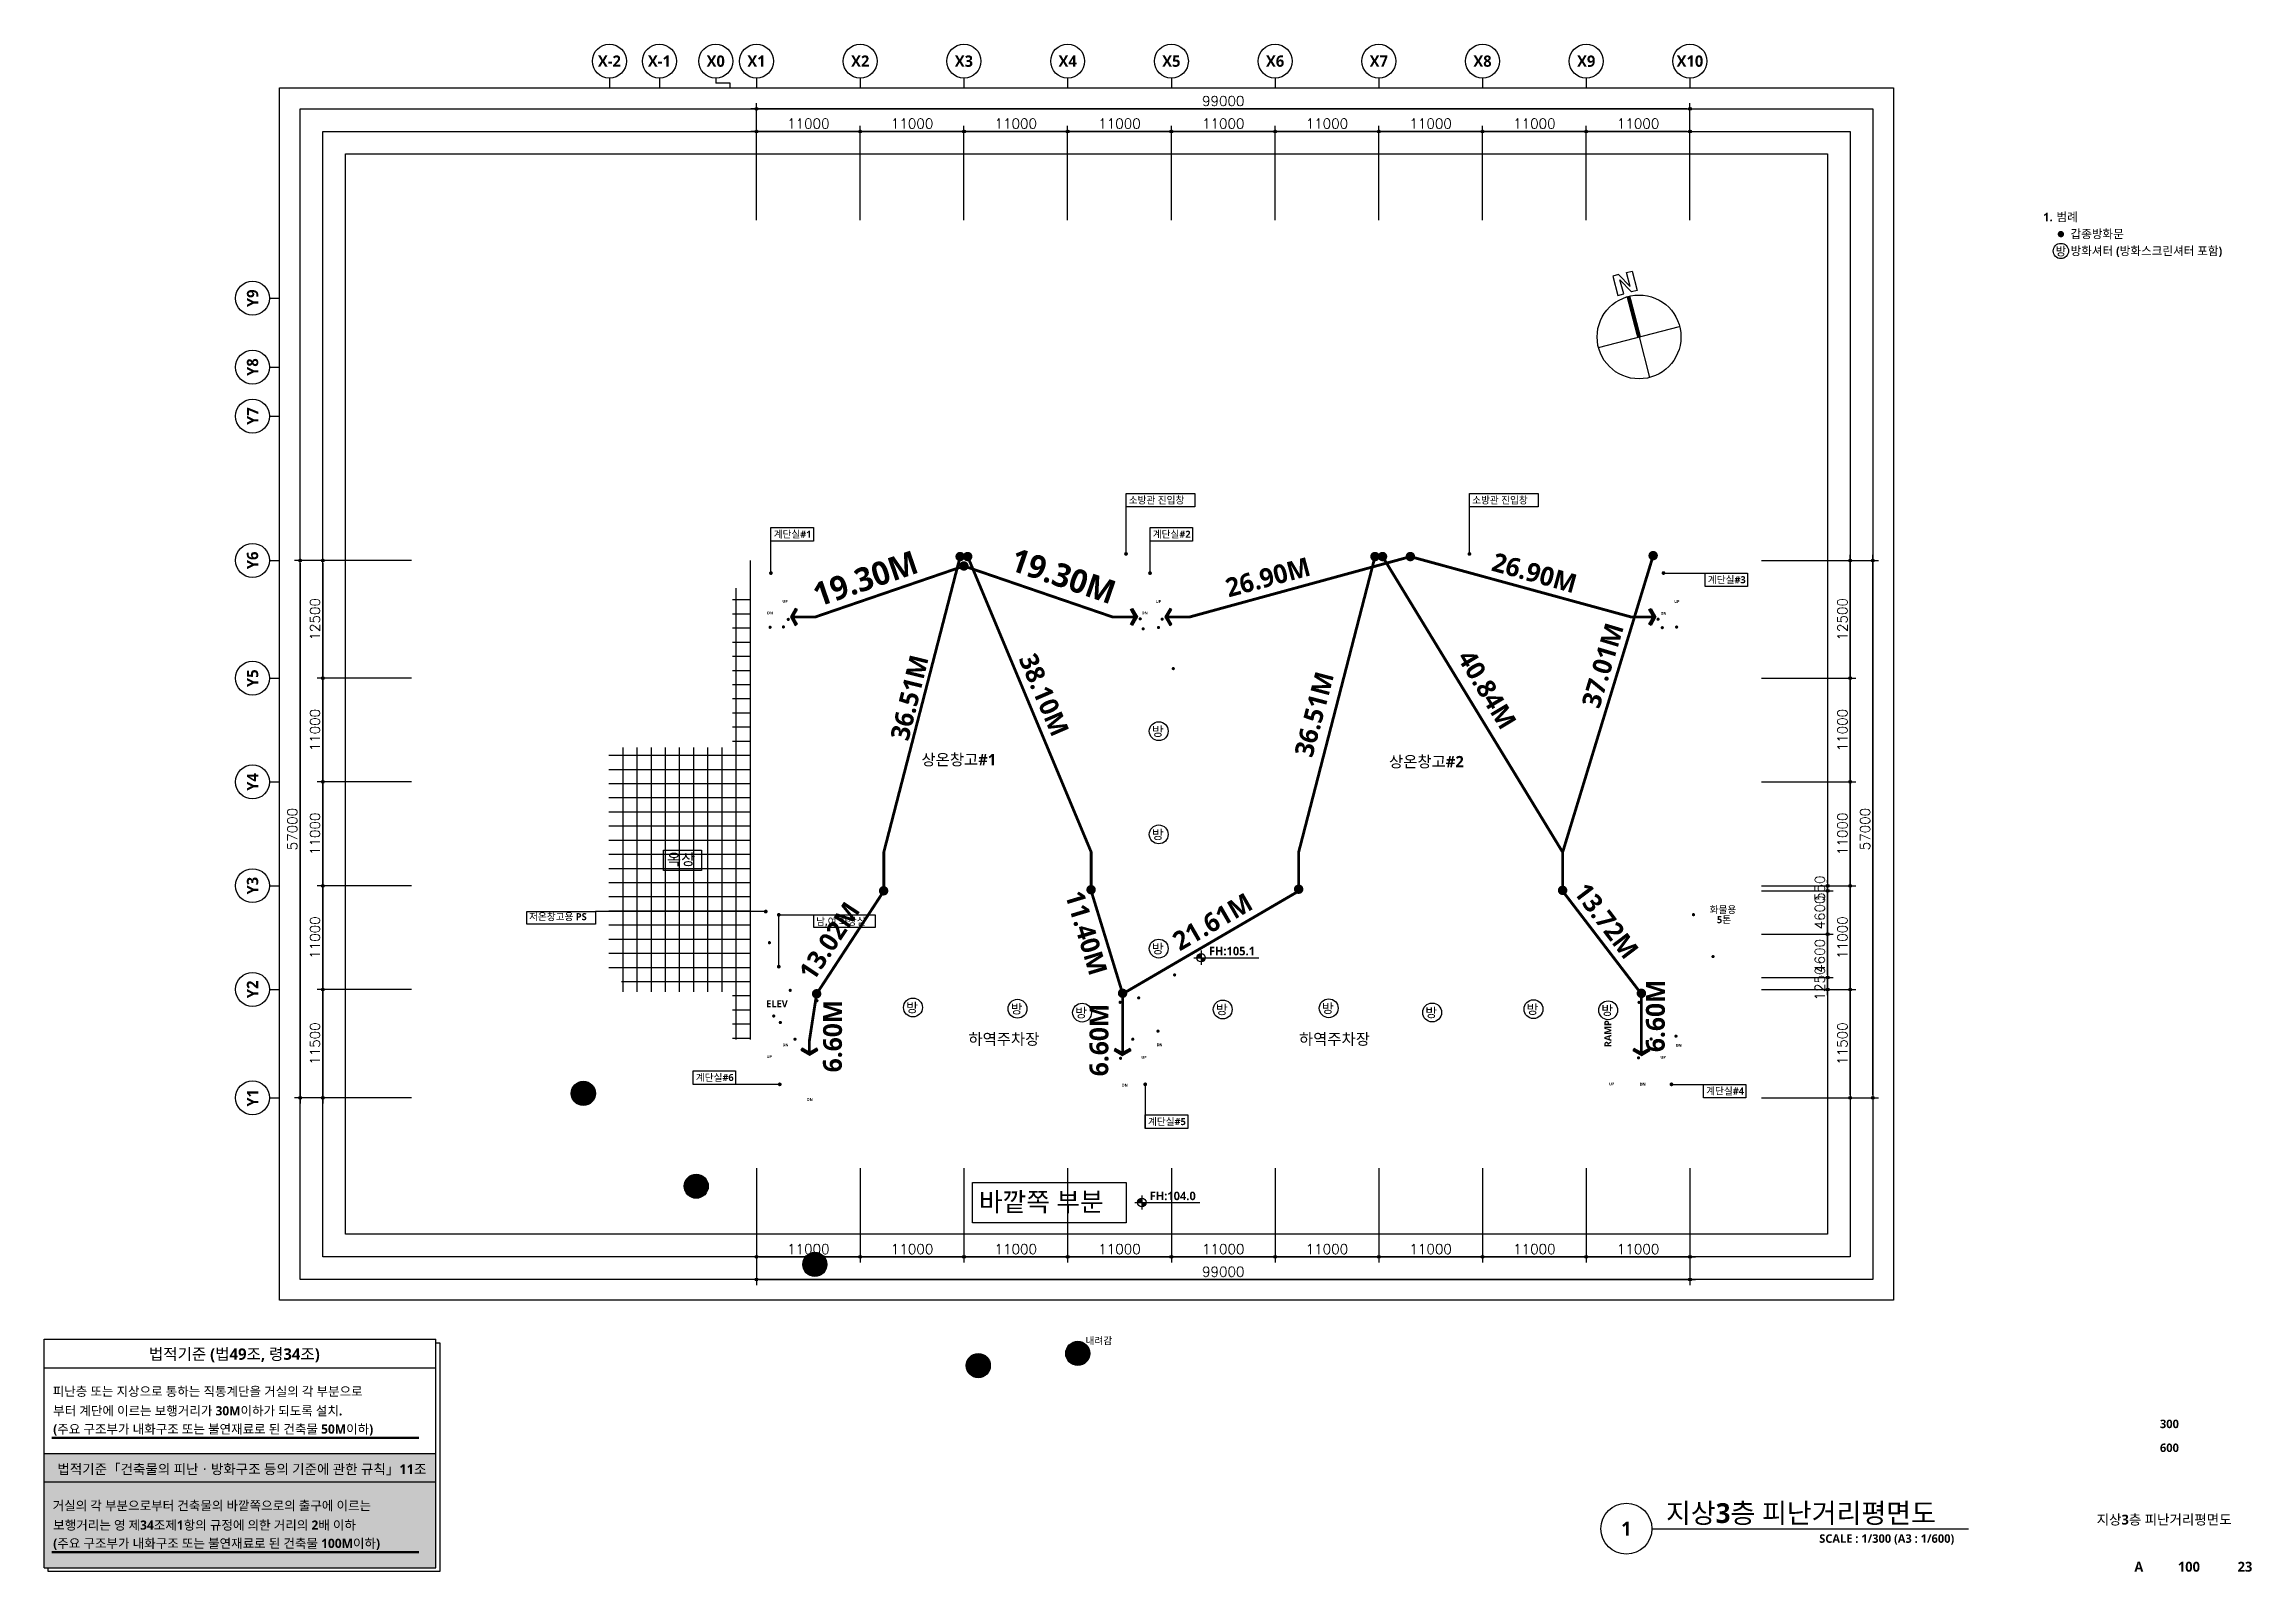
# Model space of a CAD drawing. Header units: millimetres. Extents: x 7833 to 190005487, y 7641 to 455456909.
# Drawn here: x 1015833 to 1249975, y 7641 to 169666 of the extents above; entities that cross this region are included whole.
import ezdxf
from ezdxf.enums import TextEntityAlignment as Align

# ---------------------------------------------------------------- set-up
doc = ezdxf.new("R2010")
doc.units = ezdxf.units.MM
doc.header["$LTSCALE"] = 200
doc.header["$MEASUREMENT"] = 0
doc.header["$PDSIZE"] = -10
doc.linetypes.add('HID', pattern=[2, 1.1, -0.9])
doc.layers.get('0').update_dxf_attribs({"linetype": 'CONTINUOUS'})
doc.layers.get('Defpoints').update_dxf_attribs({"color": 153, "linetype": 'CONTINUOUS'})
for name, color, linetype in [('8', 8, 'CONTINUOUS'), ('A-ANNO-TEXT2', 3, 'CONTINUOUS'), ('A-ANNO-TITL', 7, 'CONTINUOUS'), ('AA-XXXX-TXT1', 2, 'CONTINUOUS'), ('DIM', 1, 'CONTINUOUS'), ('SOL-창고', 8, 'CONTINUOUS'), ('T1', 2, 'CONTINUOUS'), ('TEX', 3, 'CONTINUOUS'), ('X-SEC-종$0$A-ST-AXIS-BUB', 7, 'CONTINUOUS'), ('도로레벨', 5, 'CONTINUOUS'), ('방수', 8, 'CONTINUOUS'), ('피난거리 계단 50', 130, 'HID'), ('피난거리 저면 100', 10, 'HID')]:
    doc.layers.add(name, color=color, linetype=linetype)
doc.layers.add('A-XXXX-SYMB', color=7, linetype='CONTINUOUS', lineweight=25)
doc.layers.add('Defpoint', color=161, linetype='CONTINUOUS', plot=False)
doc.styles.add('SH_대대리576', font='')
doc.styles.get("Standard").update_dxf_attribs({"font": 'SIMPLEX.shx'})
doc.styles.get('SH_대대리576').set_extended_font_data('NanumGothic', bold=True)
doc.dimstyles.new('SHP 600', dxfattribs={"dimscale": 300, "dimtxt": 3.5, "dimasz": 1, "dimexe": 2, "dimexo": 2, "dimgap": 1, "dimtad": 1, "dimdec": 0, "dimzin": 0, "dimdsep": 46, "dimtxsty": 'Standard', "dimblk": 'DIMDOT', "dimcen": 0.09, "dimclrt": 3, "dimadec": 0, "dimazin": 1, "dimtfac": 1, "dimtdec": 0, "dimtix": 1, "dimtmove": 2, "dimatfit": 0, "dimldrblk": 'DIMDOT', "dimfxl": 1, "dimtolj": 1, "dimtzin": 0, "dimarcsym": 0})

msp = doc.modelspace()

# ---------------------------------------------------------------- texts
at = {"color": 1, "style": 'SH_대대리576'}
for s, p in [('FH:105.1', (1139360.2, 73482.1, 103000)), ('FH:104.0', (1133079.3, 47511.5, 103000))]:
    msp.add_text(s, height=900, dxfattribs=at).set_placement(p, align=Align.MIDDLE_LEFT)
at = {"layer": 'A-ANNO-TEXT2', "style": 'SH_대대리576'}
for s, height, p in [('소방관 진입창', 750, (1130859.8, 120929.1, 103000)), ('소방관 진입창', 750, (1167280.3, 120929.1, 103000)), ('계단실#1', 750, (1093201.6, 117315.1, 103000)), ('계단실#2', 750, (1133405.7, 117315.1, 103000)), ('계단실#3', 750, (1192281.6, 112490.1, 103000)), ('UP', 300, (1094136.3, 110425.1, 103000)), ('UP', 300, (1133740.7, 110408.2, 103000)), ('UP', 300, (1188713.7, 110404.5, 103000)), ('DN', 300, (1092507.6, 109186.6, 103000)), ('DN', 300, (1132251.4, 109188.5, 103000)), ('DN', 300, (1187266.7, 109144.4, 103000)), ('방', 1000, (1133322.6, 96289.6, 103000)), ('상온창고#1', 1200, (1108877.4, 93182.7, 103000)), ('상온창고#2', 1200, (1158468.6, 92972.9, 103000)), ('방', 1000, (1133322.6, 85347.3, 103000)), ('옥상', 1200, (1081875.1, 82605.7, 103000)), ('저온창고용 PS', 750, (1067262.6, 76753.8, 103000)), ('화물용', 750, (1192467.8, 77498.1, 103000)), ('남,여 화장실', 750, (1097716.4, 76251.4, 103000)), ('5톤', 750, (1193245.2, 76437.8, 103000)), ('방', 1000, (1133322.6, 73233.8, 103000)), ('ELEV', 750, (1092411, 67520.1, 103000)), ('방', 1000, (1107258.5, 66988, 103000)), ('방', 1000, (1118348.9, 66855.8, 103000)), ('방', 1000, (1140112, 66781.6, 103000)), ('방', 1000, (1151350.5, 66906, 103000)), ('방', 1000, (1173063, 66809.8, 103000)), ('방', 1000, (1125193.1, 66441.7, 103000)), ('방', 1000, (1162316.4, 66460.1, 103000)), ('방', 1000, (1180987.4, 66693.6, 103000)), ('DN', 300, (1094148.8, 63376.5, 103000)), ('하역주차장', 1200, (1113854.7, 63547.3, 103000)), ('DN', 300, (1133821.9, 63381, 103000)), ('하역주차장', 1200, (1148917.9, 63547.3, 103000)), ('DN', 300, (1188866.6, 63333.4, 103000)), ('UP', 300, (1092448.8, 62137.6, 103000)), ('UP', 300, (1132195.1, 62055.3, 103000)), ('UP', 300, (1187259.6, 62068.6, 103000)), ('계단실#6', 750, (1084946.6, 59695.1, 103000)), ('DN', 300, (1130137.5, 59109.6, 103000)), ('UP', 300, (1181803.6, 59239.3, 103000)), ('DN', 300, (1185048.7, 59214.7, 103000)), ('계단실#4', 750, (1192101.6, 58265.1, 103000)), ('DN', 300, (1096730.2, 57584.6, 103000)), ('계단실#5', 750, (1132901.6, 55020.1, 103000)), ('바깥쪽 부분', 2000, (1114968.1, 45877.8, 103000)), ('내려감', 750, (1126284.3, 31782.6, 103000))]:
    msp.add_text(s, height=height, dxfattribs=at).set_placement(p)
msp.add_text('RAMP', height=750, rotation=90, dxfattribs=at).set_placement((1182056.1, 63292.8, 103000))
at = {"layer": 'A-ANNO-TEXT2', "color": 6, "style": 'SH_대대리576'}
for s, p in [('99.0', (1073023.9, 58376.1, 103000)), ('100.0', (1084988.7, 48527.5, 103000)), ('102.0', (1097570.2, 40241.2, 103000)), ('104.0', (1125458.3, 30797.6, 103000)), ('103.0', (1114902, 29499.5, 103000))]:
    msp.add_text(s, height=800, dxfattribs=at).set_placement(p, align=Align.MIDDLE_CENTER)
at = {"layer": 'A-ANNO-TITL', "style": 'SH_대대리576'}
msp.add_text('1.', height=900, dxfattribs=at).set_placement((1228349, 151330.5), align=Align.MIDDLE_CENTER)
for s, p in [('범례', (1229249, 151330.5)), ('갑종방화문 ', (1230749, 149530.5)), ('방화셔터 (방화스크린셔터 포함)', (1230749, 147730.5))]:
    msp.add_text(s, height=900, dxfattribs=at).set_placement(p, align=Align.MIDDLE_LEFT)
for s, height, p in [('방', 900, (1229724.1, 147730.5)), ('300', 900, (1241235.5, 23333.4)), ('600', 900, (1241235.5, 20800.2)), ('지상3층 피난거리평면도', 1050, (1240670.3, 13191.8)), ('A', 1050, (1237987.6, 8181.3)), ('100', 1050, (1243300.8, 8181.3)), ('23', 1050, (1249247.3, 8181.3))]:
    msp.add_text(s, height=height, dxfattribs=at).set_placement(p, align=Align.MIDDLE)
at = {"layer": 'X-SEC-종$0$A-ST-AXIS-BUB', "style": 'SH_대대리576'}
for s, p in [('X-2', (1075781.8, 167866.3, 103000)), ('X-1', (1081081.8, 167866.3, 103000)), ('X0', (1087058.9, 167866.3, 103000)), ('X1', (1091381.8, 167866.3, 103000)), ('X2', (1102381.8, 167866.3, 103000)), ('X3', (1113381.8, 167866.3, 103000)), ('X4', (1124381.8, 167866.3, 103000)), ('X5', (1135381.8, 167866.3, 103000)), ('X6', (1146381.8, 167866.3, 103000)), ('X7', (1157381.8, 167866.3, 103000)), ('X8', (1168381.8, 167866.3, 103000)), ('X9', (1179381.8, 167866.3, 103000)), ('X10', (1190381.8, 167866.3, 103000))]:
    msp.add_text(s, height=1200, dxfattribs=at).set_placement(p, align=Align.MIDDLE_CENTER)
for s, p in [('Y9', (1037931.8, 142716.3, 103000)), ('Y8', (1037931.8, 135416.3, 103000)), ('Y7', (1037931.8, 130216.3, 103000)), ('Y6', (1037931.8, 114916.3, 103000)), ('Y5', (1037931.8, 102416.3, 103000)), ('Y4', (1037931.8, 91416.3, 103000)), ('Y3', (1037931.8, 80416.3, 103000)), ('Y2', (1037931.8, 69416.3, 103000)), ('Y1', (1037931.8, 57916.3, 103000))]:
    msp.add_text(s, height=1200, rotation=90, dxfattribs=at).set_placement(p, align=Align.MIDDLE_CENTER)
at = {"layer": '피난거리 계단 50', "linetype": 'HID', "ltscale": 5, "style": 'SH_대대리576'}
for s, height, rotation, p in [('19.30M', 2500, 18.922081, (1097913.2, 109960.4, 103000)), ('19.30M', 2500, 341.077919, (1118095.6, 113950.6, 103000)), ('26.90M', 2000, 15.08009, (1141453, 110982.4, 103000)), ('26.90M', 2000, 344.48612, (1169213.8, 113863.9, 103000))]:
    msp.add_text(s, height=height, rotation=rotation, dxfattribs=at).set_placement(p)
at = {"layer": '피난거리 저면 100', "linetype": 'HID', "ltscale": 5, "style": 'SH_대대리576'}
for s, rotation, p in [('37.01M', 73.326884, (1180764, 99106.7, 103000)), ('36.51M', 76.333648, (1107487.3, 95676.3, 103000)), ('38.10M', 293.2467, (1119153.9, 104479.8, 103000)), ('36.51M', 75.296229, (1150323.7, 93918.8, 206000)), ('40.84M', 301.134984, (1165643, 104629.3, 206000)), ('11.40M', 286.825483, (1124085.7, 79506.2, 103000)), ('21.61M', 30.06261, (1136274.3, 73437.8, 206000)), ('13.72M', 307.223892, (1177950.1, 79736, 206000)), ('13.02M', 56.621788, (1097412.7, 70159.5, 206000)), ('6.60M', 89.783105, (1100429.8, 60616.6, 103000)), ('6.60M', 89.783105, (1187704.4, 62760.9, 103000)), ('6.60M', 89.783105, (1128689.3, 60201, 103000))]:
    msp.add_text(s, height=2000, rotation=rotation, dxfattribs=at).set_placement(p)

# ---------------------------------------------------------------- blocks, each defined once
blk = doc.blocks.new('DIMDOT')
at = {"color": 0}
blk.add_line((-2, 0), (2, 0), dxfattribs=at)
for radius in [0.5, 0.25]:
    blk.add_circle((0, 0), radius, dxfattribs=at)
blk = doc.blocks.new('*D1800')
at = {"color": 0, "lineweight": -2}
for p, q in [((1091382, 151016), (1091382, 163416)), ((1190082, 162816), (1091682, 162816)), ((1190382, 151016), (1190382, 163416))]:
    blk.add_line(p, q, dxfattribs=at)
at = {"layer": 'Defpoints', "color": 0}
for p in [(1091382, 162816), (1091382, 150416), (1190382, 150416)]:
    blk.add_point(p, dxfattribs=at)
at = {"color": 0, "linetype": 'ByBlock', "lineweight": -2, "xscale": 300, "yscale": 300, "zscale": 300, "rotation": 180}
blk.add_blockref('DIMDOT', (1091382, 162816), dxfattribs=at)
at = {"color": 0, "linetype": 'ByBlock', "lineweight": -2, "xscale": 300, "yscale": 300, "zscale": 300}
blk.add_blockref('DIMDOT', (1190382, 162816), dxfattribs=at)
at = {"color": 3, "insert": (1140882, 163642), "char_height": 1050, "attachment_point": 5}
blk.add_mtext('\\A1;99000', dxfattribs=at)
blk = doc.blocks.new('*D1801')
at = {"color": 0, "lineweight": -2}
for p, q in [((1091382, 151016), (1091382, 161016)), ((1102082, 160416), (1091682, 160416)), ((1102382, 151016), (1102382, 161016))]:
    blk.add_line(p, q, dxfattribs=at)
at = {"layer": 'Defpoints', "color": 0}
for p in [(1091382, 160416), (1091382, 150416), (1102382, 150416)]:
    blk.add_point(p, dxfattribs=at)
at = {"color": 0, "linetype": 'ByBlock', "lineweight": -2, "xscale": 300, "yscale": 300, "zscale": 300, "rotation": 180}
blk.add_blockref('DIMDOT', (1091382, 160416), dxfattribs=at)
at = {"color": 0, "linetype": 'ByBlock', "lineweight": -2, "xscale": 300, "yscale": 300, "zscale": 300}
blk.add_blockref('DIMDOT', (1102382, 160416), dxfattribs=at)
at = {"color": 3, "insert": (1096882, 161242), "char_height": 1050, "attachment_point": 5}
blk.add_mtext('\\A1;11000', dxfattribs=at)
blk = doc.blocks.new('*D1802')
at = {"color": 0, "lineweight": -2}
for p, q in [((1102382, 151016), (1102382, 161016)), ((1113082, 160416), (1102682, 160416)), ((1113382, 151016), (1113382, 161016))]:
    blk.add_line(p, q, dxfattribs=at)
at = {"layer": 'Defpoints', "color": 0}
for p in [(1102382, 160416), (1102382, 150416), (1113382, 150416)]:
    blk.add_point(p, dxfattribs=at)
at = {"color": 0, "linetype": 'ByBlock', "lineweight": -2, "xscale": 300, "yscale": 300, "zscale": 300, "rotation": 180}
blk.add_blockref('DIMDOT', (1102382, 160416), dxfattribs=at)
at = {"color": 0, "linetype": 'ByBlock', "lineweight": -2, "xscale": 300, "yscale": 300, "zscale": 300}
blk.add_blockref('DIMDOT', (1113382, 160416), dxfattribs=at)
at = {"color": 3, "insert": (1107882, 161242), "char_height": 1050, "attachment_point": 5}
blk.add_mtext('\\A1;11000', dxfattribs=at)
blk = doc.blocks.new('*D1803')
at = {"color": 0, "lineweight": -2}
for p, q in [((1113382, 151016), (1113382, 161016)), ((1124082, 160416), (1113682, 160416)), ((1124382, 151016), (1124382, 161016))]:
    blk.add_line(p, q, dxfattribs=at)
at = {"layer": 'Defpoints', "color": 0}
for p in [(1113382, 160416), (1113382, 150416), (1124382, 150416)]:
    blk.add_point(p, dxfattribs=at)
at = {"color": 0, "linetype": 'ByBlock', "lineweight": -2, "xscale": 300, "yscale": 300, "zscale": 300, "rotation": 180}
blk.add_blockref('DIMDOT', (1113382, 160416), dxfattribs=at)
at = {"color": 0, "linetype": 'ByBlock', "lineweight": -2, "xscale": 300, "yscale": 300, "zscale": 300}
blk.add_blockref('DIMDOT', (1124382, 160416), dxfattribs=at)
at = {"color": 3, "insert": (1118882, 161242), "char_height": 1050, "attachment_point": 5}
blk.add_mtext('\\A1;11000', dxfattribs=at)
blk = doc.blocks.new('*D1804')
at = {"color": 0, "lineweight": -2}
for p, q in [((1124382, 151016), (1124382, 161016)), ((1135082, 160416), (1124682, 160416)), ((1135382, 151016), (1135382, 161016))]:
    blk.add_line(p, q, dxfattribs=at)
at = {"layer": 'Defpoints', "color": 0}
for p in [(1124382, 160416), (1124382, 150416), (1135382, 150416)]:
    blk.add_point(p, dxfattribs=at)
at = {"color": 0, "linetype": 'ByBlock', "lineweight": -2, "xscale": 300, "yscale": 300, "zscale": 300, "rotation": 180}
blk.add_blockref('DIMDOT', (1124382, 160416), dxfattribs=at)
at = {"color": 0, "linetype": 'ByBlock', "lineweight": -2, "xscale": 300, "yscale": 300, "zscale": 300}
blk.add_blockref('DIMDOT', (1135382, 160416), dxfattribs=at)
at = {"color": 3, "insert": (1129882, 161242), "char_height": 1050, "attachment_point": 5}
blk.add_mtext('\\A1;11000', dxfattribs=at)
blk = doc.blocks.new('*D1805')
at = {"color": 0, "lineweight": -2}
for p, q in [((1135382, 151016), (1135382, 161016)), ((1146082, 160416), (1135682, 160416)), ((1146382, 151016), (1146382, 161016))]:
    blk.add_line(p, q, dxfattribs=at)
at = {"layer": 'Defpoints', "color": 0}
for p in [(1135382, 160416), (1135382, 150416), (1146382, 150416)]:
    blk.add_point(p, dxfattribs=at)
at = {"color": 0, "linetype": 'ByBlock', "lineweight": -2, "xscale": 300, "yscale": 300, "zscale": 300, "rotation": 180}
blk.add_blockref('DIMDOT', (1135382, 160416), dxfattribs=at)
at = {"color": 0, "linetype": 'ByBlock', "lineweight": -2, "xscale": 300, "yscale": 300, "zscale": 300}
blk.add_blockref('DIMDOT', (1146382, 160416), dxfattribs=at)
at = {"color": 3, "insert": (1140882, 161242), "char_height": 1050, "attachment_point": 5}
blk.add_mtext('\\A1;11000', dxfattribs=at)
blk = doc.blocks.new('*D1806')
at = {"color": 0, "lineweight": -2}
for p, q in [((1146382, 151016), (1146382, 161016)), ((1157082, 160416), (1146682, 160416)), ((1157382, 151016), (1157382, 161016))]:
    blk.add_line(p, q, dxfattribs=at)
at = {"layer": 'Defpoints', "color": 0}
for p in [(1146382, 160416), (1146382, 150416), (1157382, 150416)]:
    blk.add_point(p, dxfattribs=at)
at = {"color": 0, "linetype": 'ByBlock', "lineweight": -2, "xscale": 300, "yscale": 300, "zscale": 300, "rotation": 180}
blk.add_blockref('DIMDOT', (1146382, 160416), dxfattribs=at)
at = {"color": 0, "linetype": 'ByBlock', "lineweight": -2, "xscale": 300, "yscale": 300, "zscale": 300}
blk.add_blockref('DIMDOT', (1157382, 160416), dxfattribs=at)
at = {"color": 3, "insert": (1151882, 161242), "char_height": 1050, "attachment_point": 5}
blk.add_mtext('\\A1;11000', dxfattribs=at)
blk = doc.blocks.new('*D1807')
at = {"color": 0, "lineweight": -2}
for p, q in [((1157382, 151016), (1157382, 161016)), ((1168082, 160416), (1157682, 160416)), ((1168382, 151016), (1168382, 161016))]:
    blk.add_line(p, q, dxfattribs=at)
at = {"layer": 'Defpoints', "color": 0}
for p in [(1157382, 160416), (1157382, 150416), (1168382, 150416)]:
    blk.add_point(p, dxfattribs=at)
at = {"color": 0, "linetype": 'ByBlock', "lineweight": -2, "xscale": 300, "yscale": 300, "zscale": 300, "rotation": 180}
blk.add_blockref('DIMDOT', (1157382, 160416), dxfattribs=at)
at = {"color": 0, "linetype": 'ByBlock', "lineweight": -2, "xscale": 300, "yscale": 300, "zscale": 300}
blk.add_blockref('DIMDOT', (1168382, 160416), dxfattribs=at)
at = {"color": 3, "insert": (1162882, 161242), "char_height": 1050, "attachment_point": 5}
blk.add_mtext('\\A1;11000', dxfattribs=at)
blk = doc.blocks.new('*D1808')
at = {"color": 0, "lineweight": -2}
for p, q in [((1168382, 151016), (1168382, 161016)), ((1179082, 160416), (1168682, 160416)), ((1179382, 151016), (1179382, 161016))]:
    blk.add_line(p, q, dxfattribs=at)
at = {"layer": 'Defpoints', "color": 0}
for p in [(1168382, 160416), (1168382, 150416), (1179382, 150416)]:
    blk.add_point(p, dxfattribs=at)
at = {"color": 0, "linetype": 'ByBlock', "lineweight": -2, "xscale": 300, "yscale": 300, "zscale": 300, "rotation": 180}
blk.add_blockref('DIMDOT', (1168382, 160416), dxfattribs=at)
at = {"color": 0, "linetype": 'ByBlock', "lineweight": -2, "xscale": 300, "yscale": 300, "zscale": 300}
blk.add_blockref('DIMDOT', (1179382, 160416), dxfattribs=at)
at = {"color": 3, "insert": (1173882, 161242), "char_height": 1050, "attachment_point": 5}
blk.add_mtext('\\A1;11000', dxfattribs=at)
blk = doc.blocks.new('*D1809')
at = {"color": 0, "lineweight": -2}
for p, q in [((1179382, 151016), (1179382, 161016)), ((1190082, 160416), (1179682, 160416)), ((1190382, 151016), (1190382, 161016))]:
    blk.add_line(p, q, dxfattribs=at)
at = {"layer": 'Defpoints', "color": 0}
for p in [(1179382, 160416), (1179382, 150416), (1190382, 150416)]:
    blk.add_point(p, dxfattribs=at)
at = {"color": 0, "linetype": 'ByBlock', "lineweight": -2, "xscale": 300, "yscale": 300, "zscale": 300, "rotation": 180}
blk.add_blockref('DIMDOT', (1179382, 160416), dxfattribs=at)
at = {"color": 0, "linetype": 'ByBlock', "lineweight": -2, "xscale": 300, "yscale": 300, "zscale": 300}
blk.add_blockref('DIMDOT', (1190382, 160416), dxfattribs=at)
at = {"color": 3, "insert": (1184882, 161242), "char_height": 1050, "attachment_point": 5}
blk.add_mtext('\\A1;11000', dxfattribs=at)
blk = doc.blocks.new('X-SEC-종$0$A-ST-AXIS-BUB-1')
at = {"layer": 'X-SEC-종$0$A-ST-AXIS-BUB'}
blk.add_line((0, 350), (0, 0), dxfattribs=at)
blk.add_circle((0, 950), 600, dxfattribs=at)
blk = doc.blocks.new('A$C75C439D1')
at = {"layer": 'X-SEC-종$0$A-ST-AXIS-BUB'}
blk.add_line((1800, 1050, -103000), (1800, 525, -103000), dxfattribs=at)
at = {"layer": 'X-SEC-종$0$A-ST-AXIS-BUB', "elevation": -103000}
blk.add_lwpolyline([(3323, 0), (3323, 525), (1800, 525)], dxfattribs=at)
at = {"layer": 'X-SEC-종$0$A-ST-AXIS-BUB'}
blk.add_circle((1800, 2850, -103000), 1800, dxfattribs=at)
blk = doc.blocks.new('*D1873')
at = {"color": 0, "lineweight": -2}
for p, q in [((1054782, 114916), (1042382, 114916)), ((1042982, 114616), (1042982, 58216)), ((1054782, 57916), (1042382, 57916))]:
    blk.add_line(p, q, dxfattribs=at)
at = {"layer": 'Defpoints', "color": 0}
for p in [(1055382, 114916), (1042982, 57916), (1055382, 57916)]:
    blk.add_point(p, dxfattribs=at)
at = {"color": 0, "linetype": 'ByBlock', "lineweight": -2, "xscale": 300, "yscale": 300, "zscale": 300}
for p, rotation in [((1042982, 114916), 90), ((1042982, 57916), 270)]:
    blk.add_blockref('DIMDOT', p, dxfattribs=dict(at, rotation=rotation))
at = {"color": 3, "insert": (1042156, 86416), "char_height": 1050, "attachment_point": 5, "rotation": 90}
blk.add_mtext('\\A1;57000', dxfattribs=at)
blk = doc.blocks.new('*D1874')
at = {"color": 0, "lineweight": -2}
for p, q in [((1054782, 69416), (1044782, 69416)), ((1045382, 69116), (1045382, 58216)), ((1054782, 57916), (1044782, 57916))]:
    blk.add_line(p, q, dxfattribs=at)
at = {"layer": 'Defpoints', "color": 0}
for p in [(1055382, 69416), (1045382, 57916), (1055382, 57916)]:
    blk.add_point(p, dxfattribs=at)
at = {"color": 0, "linetype": 'ByBlock', "lineweight": -2, "xscale": 300, "yscale": 300, "zscale": 300}
for p, rotation in [((1045382, 69416), 90), ((1045382, 57916), 270)]:
    blk.add_blockref('DIMDOT', p, dxfattribs=dict(at, rotation=rotation))
at = {"color": 3, "insert": (1044556, 63666), "char_height": 1050, "attachment_point": 5, "rotation": 90}
blk.add_mtext('\\A1;11500', dxfattribs=at)
blk = doc.blocks.new('*D1875')
at = {"color": 0, "lineweight": -2}
for p, q in [((1054782, 80416), (1044782, 80416)), ((1045382, 80116), (1045382, 69716)), ((1054782, 69416), (1044782, 69416))]:
    blk.add_line(p, q, dxfattribs=at)
at = {"layer": 'Defpoints', "color": 0}
for p in [(1055382, 80416), (1045382, 69416), (1055382, 69416)]:
    blk.add_point(p, dxfattribs=at)
at = {"color": 0, "linetype": 'ByBlock', "lineweight": -2, "xscale": 300, "yscale": 300, "zscale": 300}
for p, rotation in [((1045382, 80416), 90), ((1045382, 69416), 270)]:
    blk.add_blockref('DIMDOT', p, dxfattribs=dict(at, rotation=rotation))
at = {"color": 3, "insert": (1044556, 74916), "char_height": 1050, "attachment_point": 5, "rotation": 90}
blk.add_mtext('\\A1;11000', dxfattribs=at)
blk = doc.blocks.new('*D1876')
at = {"color": 0, "lineweight": -2}
for p, q in [((1054782, 91416), (1044782, 91416)), ((1045382, 91116), (1045382, 80716)), ((1054782, 80416), (1044782, 80416))]:
    blk.add_line(p, q, dxfattribs=at)
at = {"layer": 'Defpoints', "color": 0}
for p in [(1055382, 91416), (1045382, 80416), (1055382, 80416)]:
    blk.add_point(p, dxfattribs=at)
at = {"color": 0, "linetype": 'ByBlock', "lineweight": -2, "xscale": 300, "yscale": 300, "zscale": 300}
for p, rotation in [((1045382, 91416), 90), ((1045382, 80416), 270)]:
    blk.add_blockref('DIMDOT', p, dxfattribs=dict(at, rotation=rotation))
at = {"color": 3, "insert": (1044556, 85916), "char_height": 1050, "attachment_point": 5, "rotation": 90}
blk.add_mtext('\\A1;11000', dxfattribs=at)
blk = doc.blocks.new('*D1877')
at = {"color": 0, "lineweight": -2}
for p, q in [((1054782, 102416), (1044782, 102416)), ((1045382, 102116), (1045382, 91716)), ((1054782, 91416), (1044782, 91416))]:
    blk.add_line(p, q, dxfattribs=at)
at = {"layer": 'Defpoints', "color": 0}
for p in [(1055382, 102416), (1045382, 91416), (1055382, 91416)]:
    blk.add_point(p, dxfattribs=at)
at = {"color": 0, "linetype": 'ByBlock', "lineweight": -2, "xscale": 300, "yscale": 300, "zscale": 300}
for p, rotation in [((1045382, 102416), 90), ((1045382, 91416), 270)]:
    blk.add_blockref('DIMDOT', p, dxfattribs=dict(at, rotation=rotation))
at = {"color": 3, "insert": (1044556, 96916), "char_height": 1050, "attachment_point": 5, "rotation": 90}
blk.add_mtext('\\A1;11000', dxfattribs=at)
blk = doc.blocks.new('*D1878')
at = {"color": 0, "lineweight": -2}
for p, q in [((1054782, 114916), (1044782, 114916)), ((1045382, 114616), (1045382, 102716)), ((1054782, 102416), (1044782, 102416))]:
    blk.add_line(p, q, dxfattribs=at)
at = {"layer": 'Defpoints', "color": 0}
for p in [(1055382, 114916), (1045382, 102416), (1055382, 102416)]:
    blk.add_point(p, dxfattribs=at)
at = {"color": 0, "linetype": 'ByBlock', "lineweight": -2, "xscale": 300, "yscale": 300, "zscale": 300}
for p, rotation in [((1045382, 114916), 90), ((1045382, 102416), 270)]:
    blk.add_blockref('DIMDOT', p, dxfattribs=dict(at, rotation=rotation))
at = {"color": 3, "insert": (1044556, 108666), "char_height": 1050, "attachment_point": 5, "rotation": 90}
blk.add_mtext('\\A1;12500', dxfattribs=at)
blk = doc.blocks.new('A$C2E1A0DD2')
at = {"layer": 'A-XXXX-SYMB'}
h = blk.add_hatch(color=256, dxfattribs=at)
h.paths.add_polyline_path([(750, 1200, 0.4142136), (300, 750), (750, 750)])
h.paths.add_polyline_path([(1200, 750), (750, 750), (750, 300, 0.4142136)])
for p, q in [((0, 750), (1500, 750)), ((750, 1500), (750, 0))]:
    blk.add_line(p, q, dxfattribs=at)
blk.add_circle((750, 750), 450, dxfattribs=at)
blk = doc.blocks.new('A$C19A65A13')
at = {"layer": 'A-XXXX-SYMB'}
blk.add_line((1500, 750), (6891, 750), dxfattribs=at)
blk.add_blockref('A$C2E1A0DD2', (0, 0), dxfattribs=at)
blk = doc.blocks.new('dr-sy-018-D-M')
for p, q in [((-1, 16.4), (-2.5, 16.4)), ((-2.5, 16.4), (-2.5, 11.4)), ((-2.5, 11.4), (-1, 11.4)), ((-1, 16.4), (1, 12.8)), ((-1, 15.09), (1.05, 11.4)), ((-1, 11.4), (-1, 15.09)), ((1, 12.8), (1, 16.4)), ((1, 16.4), (2.5, 16.4)), ((2.5, 11.4), (1.05, 11.4)), ((2.5, 16.4), (2.5, 11.4)), ((-10.5, 0), (10.5, 0)), ((0, 0), (0, -10.5))]:
    blk.add_line(p, q)
at = {"const_width": 1}
blk.add_lwpolyline([(0, 10.5), (0, 0)], dxfattribs=at)
blk.add_circle((0, 0), 10.5)
blk = doc.blocks.new('*D2030')
at = {"color": 0, "lineweight": -2}
for p, q in [((1197982, 114916), (1207982, 114916)), ((1207382, 102716), (1207382, 114616)), ((1197982, 102416), (1207982, 102416))]:
    blk.add_line(p, q, dxfattribs=at)
at = {"layer": 'Defpoints', "color": 0}
for p in [(1197382, 114916), (1207382, 114916), (1197382, 102416)]:
    blk.add_point(p, dxfattribs=at)
at = {"color": 0, "linetype": 'ByBlock', "lineweight": -2, "xscale": 300, "yscale": 300, "zscale": 300}
for p, rotation in [((1207382, 114916), 90), ((1207382, 102416), 270)]:
    blk.add_blockref('DIMDOT', p, dxfattribs=dict(at, rotation=rotation))
at = {"color": 3, "insert": (1206556, 108666), "char_height": 1050, "attachment_point": 5, "rotation": 90}
blk.add_mtext('\\A1;12500', dxfattribs=at)
blk = doc.blocks.new('*D2031')
at = {"color": 0, "lineweight": -2}
for p, q in [((1197982, 102416), (1207982, 102416)), ((1207382, 91716), (1207382, 102116)), ((1197982, 91416), (1207982, 91416))]:
    blk.add_line(p, q, dxfattribs=at)
at = {"layer": 'Defpoints', "color": 0}
for p in [(1197382, 102416), (1207382, 102416), (1197382, 91416)]:
    blk.add_point(p, dxfattribs=at)
at = {"color": 0, "linetype": 'ByBlock', "lineweight": -2, "xscale": 300, "yscale": 300, "zscale": 300}
for p, rotation in [((1207382, 102416), 90), ((1207382, 91416), 270)]:
    blk.add_blockref('DIMDOT', p, dxfattribs=dict(at, rotation=rotation))
at = {"color": 3, "insert": (1206556, 96916), "char_height": 1050, "attachment_point": 5, "rotation": 90}
blk.add_mtext('\\A1;11000', dxfattribs=at)
blk = doc.blocks.new('*D2032')
at = {"color": 0, "lineweight": -2}
for p, q in [((1197982, 91416), (1207982, 91416)), ((1207382, 80716), (1207382, 91116)), ((1197982, 80416), (1207982, 80416))]:
    blk.add_line(p, q, dxfattribs=at)
at = {"layer": 'Defpoints', "color": 0}
for p in [(1197382, 91416), (1207382, 91416), (1197382, 80416)]:
    blk.add_point(p, dxfattribs=at)
at = {"color": 0, "linetype": 'ByBlock', "lineweight": -2, "xscale": 300, "yscale": 300, "zscale": 300}
for p, rotation in [((1207382, 91416), 90), ((1207382, 80416), 270)]:
    blk.add_blockref('DIMDOT', p, dxfattribs=dict(at, rotation=rotation))
at = {"color": 3, "insert": (1206556, 85916), "char_height": 1050, "attachment_point": 5, "rotation": 90}
blk.add_mtext('\\A1;11000', dxfattribs=at)
blk = doc.blocks.new('*D2033')
at = {"color": 0, "lineweight": -2}
for p, q in [((1197982, 80416), (1207982, 80416)), ((1207382, 69716), (1207382, 80116)), ((1197982, 69416), (1207982, 69416))]:
    blk.add_line(p, q, dxfattribs=at)
at = {"layer": 'Defpoints', "color": 0}
for p in [(1197382, 80416), (1207382, 80416), (1197382, 69416)]:
    blk.add_point(p, dxfattribs=at)
at = {"color": 0, "linetype": 'ByBlock', "lineweight": -2, "xscale": 300, "yscale": 300, "zscale": 300}
for p, rotation in [((1207382, 80416), 90), ((1207382, 69416), 270)]:
    blk.add_blockref('DIMDOT', p, dxfattribs=dict(at, rotation=rotation))
at = {"color": 3, "insert": (1206556, 74916), "char_height": 1050, "attachment_point": 5, "rotation": 90}
blk.add_mtext('\\A1;11000', dxfattribs=at)
blk = doc.blocks.new('*D2034')
at = {"color": 0, "lineweight": -2}
for p, q in [((1197982, 69416), (1207982, 69416)), ((1207382, 58216), (1207382, 69116)), ((1197982, 57916), (1207982, 57916))]:
    blk.add_line(p, q, dxfattribs=at)
at = {"layer": 'Defpoints', "color": 0}
for p in [(1197382, 69416), (1207382, 69416), (1197382, 57916)]:
    blk.add_point(p, dxfattribs=at)
at = {"color": 0, "linetype": 'ByBlock', "lineweight": -2, "xscale": 300, "yscale": 300, "zscale": 300}
for p, rotation in [((1207382, 69416), 90), ((1207382, 57916), 270)]:
    blk.add_blockref('DIMDOT', p, dxfattribs=dict(at, rotation=rotation))
at = {"color": 3, "insert": (1206556, 63666), "char_height": 1050, "attachment_point": 5, "rotation": 90}
blk.add_mtext('\\A1;11500', dxfattribs=at)
blk = doc.blocks.new('*D2035')
at = {"color": 0, "lineweight": -2}
for p, q in [((1197982, 80416), (1205582, 80416)), ((1197982, 79866), (1205582, 79866)), ((1204982, 80716), (1204982, 81016)), ((1204982, 79866), (1204982, 80416)), ((1204982, 79566), (1204982, 79266))]:
    blk.add_line(p, q, dxfattribs=at)
at = {"layer": 'Defpoints', "color": 0}
for p in [(1197382, 80416), (1197382, 79866), (1204982, 80416)]:
    blk.add_point(p, dxfattribs=at)
at = {"color": 0, "linetype": 'ByBlock', "lineweight": -2, "xscale": 300, "yscale": 300, "zscale": 300}
for p, rotation in [((1204982, 80416), 270), ((1204982, 79866), 90)]:
    blk.add_blockref('DIMDOT', p, dxfattribs=dict(at, rotation=rotation))
at = {"color": 3, "insert": (1204156, 80141), "char_height": 1050, "attachment_point": 5, "rotation": 90}
blk.add_mtext('\\A1;550', dxfattribs=at)
blk = doc.blocks.new('*D2036')
at = {"color": 0, "lineweight": -2}
for p, q in [((1197982, 114916), (1210382, 114916)), ((1209782, 58216), (1209782, 114616)), ((1197982, 57916), (1210382, 57916))]:
    blk.add_line(p, q, dxfattribs=at)
at = {"layer": 'Defpoints', "color": 0}
for p in [(1197382, 114916), (1209782, 114916), (1197382, 57916)]:
    blk.add_point(p, dxfattribs=at)
at = {"color": 0, "linetype": 'ByBlock', "lineweight": -2, "xscale": 300, "yscale": 300, "zscale": 300}
for p, rotation in [((1209782, 114916), 90), ((1209782, 57916), 270)]:
    blk.add_blockref('DIMDOT', p, dxfattribs=dict(at, rotation=rotation))
at = {"color": 3, "insert": (1208956, 86416), "char_height": 1050, "attachment_point": 5, "rotation": 90}
blk.add_mtext('\\A1;57000', dxfattribs=at)
blk = doc.blocks.new('*D2037')
at = {"color": 0, "lineweight": -2}
for p, q in [((1197982, 79866), (1205582, 79866)), ((1204982, 75566), (1204982, 79566)), ((1197982, 75266), (1205582, 75266))]:
    blk.add_line(p, q, dxfattribs=at)
at = {"layer": 'Defpoints', "color": 0}
for p in [(1197382, 79866), (1204982, 79866), (1197382, 75266)]:
    blk.add_point(p, dxfattribs=at)
at = {"color": 0, "linetype": 'ByBlock', "lineweight": -2, "xscale": 300, "yscale": 300, "zscale": 300}
for p, rotation in [((1204982, 79866), 90), ((1204982, 75266), 270)]:
    blk.add_blockref('DIMDOT', p, dxfattribs=dict(at, rotation=rotation))
at = {"color": 3, "insert": (1204156, 77566), "char_height": 1050, "attachment_point": 5, "rotation": 90}
blk.add_mtext('\\A1;4600', dxfattribs=at)
blk = doc.blocks.new('*D2038')
at = {"color": 0, "lineweight": -2}
for p, q in [((1197982, 75266), (1205582, 75266)), ((1204982, 70966), (1204982, 74966)), ((1197982, 70666), (1205582, 70666))]:
    blk.add_line(p, q, dxfattribs=at)
at = {"layer": 'Defpoints', "color": 0}
for p in [(1197382, 75266), (1204982, 75266), (1197382, 70666)]:
    blk.add_point(p, dxfattribs=at)
at = {"color": 0, "linetype": 'ByBlock', "lineweight": -2, "xscale": 300, "yscale": 300, "zscale": 300}
for p, rotation in [((1204982, 75266), 90), ((1204982, 70666), 270)]:
    blk.add_blockref('DIMDOT', p, dxfattribs=dict(at, rotation=rotation))
at = {"color": 3, "insert": (1204156, 72966), "char_height": 1050, "attachment_point": 5, "rotation": 90}
blk.add_mtext('\\A1;4600', dxfattribs=at)
blk = doc.blocks.new('*D2039')
at = {"color": 0, "lineweight": -2}
for p, q in [((1197982, 70666), (1205582, 70666)), ((1204982, 70966), (1204982, 71266)), ((1204982, 69416), (1204982, 70666)), ((1197982, 69416), (1205582, 69416)), ((1204982, 69116), (1204982, 68816))]:
    blk.add_line(p, q, dxfattribs=at)
at = {"layer": 'Defpoints', "color": 0}
for p in [(1197382, 70666), (1204982, 70666), (1197382, 69416)]:
    blk.add_point(p, dxfattribs=at)
at = {"color": 0, "linetype": 'ByBlock', "lineweight": -2, "xscale": 300, "yscale": 300, "zscale": 300}
for p, rotation in [((1204982, 70666), 270), ((1204982, 69416), 90)]:
    blk.add_blockref('DIMDOT', p, dxfattribs=dict(at, rotation=rotation))
at = {"color": 3, "insert": (1204156, 70041), "char_height": 1050, "attachment_point": 5, "rotation": 90}
blk.add_mtext('\\A1;1250', dxfattribs=at)
blk = doc.blocks.new('*D2040')
at = {"color": 0, "lineweight": -2}
for p, q in [((1091382, 50445), (1091382, 40445)), ((1102382, 50445), (1102382, 40445)), ((1091682, 41045), (1102082, 41045))]:
    blk.add_line(p, q, dxfattribs=at)
at = {"layer": 'Defpoints', "color": 0}
for p in [(1091382, 51045), (1102382, 51045), (1102382, 41045)]:
    blk.add_point(p, dxfattribs=at)
at = {"color": 0, "linetype": 'ByBlock', "lineweight": -2, "xscale": 300, "yscale": 300, "zscale": 300, "rotation": 180}
blk.add_blockref('DIMDOT', (1091382, 41045), dxfattribs=at)
at = {"color": 0, "linetype": 'ByBlock', "lineweight": -2, "xscale": 300, "yscale": 300, "zscale": 300}
blk.add_blockref('DIMDOT', (1102382, 41045), dxfattribs=at)
at = {"color": 3, "insert": (1096882, 41871), "char_height": 1050, "attachment_point": 5}
blk.add_mtext('\\A1;11000', dxfattribs=at)
blk = doc.blocks.new('*D2041')
at = {"color": 0, "lineweight": -2}
for p, q in [((1102382, 50445), (1102382, 40445)), ((1113382, 50445), (1113382, 40445)), ((1102682, 41045), (1113082, 41045))]:
    blk.add_line(p, q, dxfattribs=at)
at = {"layer": 'Defpoints', "color": 0}
for p in [(1102382, 51045), (1113382, 51045), (1113382, 41045)]:
    blk.add_point(p, dxfattribs=at)
at = {"color": 0, "linetype": 'ByBlock', "lineweight": -2, "xscale": 300, "yscale": 300, "zscale": 300, "rotation": 180}
blk.add_blockref('DIMDOT', (1102382, 41045), dxfattribs=at)
at = {"color": 0, "linetype": 'ByBlock', "lineweight": -2, "xscale": 300, "yscale": 300, "zscale": 300}
blk.add_blockref('DIMDOT', (1113382, 41045), dxfattribs=at)
at = {"color": 3, "insert": (1107882, 41871), "char_height": 1050, "attachment_point": 5}
blk.add_mtext('\\A1;11000', dxfattribs=at)
blk = doc.blocks.new('*D2042')
at = {"color": 0, "lineweight": -2}
for p, q in [((1113382, 50445), (1113382, 40445)), ((1124382, 50445), (1124382, 40445)), ((1113682, 41045), (1124082, 41045))]:
    blk.add_line(p, q, dxfattribs=at)
at = {"layer": 'Defpoints', "color": 0}
for p in [(1113382, 51045), (1124382, 51045), (1124382, 41045)]:
    blk.add_point(p, dxfattribs=at)
at = {"color": 0, "linetype": 'ByBlock', "lineweight": -2, "xscale": 300, "yscale": 300, "zscale": 300, "rotation": 180}
blk.add_blockref('DIMDOT', (1113382, 41045), dxfattribs=at)
at = {"color": 0, "linetype": 'ByBlock', "lineweight": -2, "xscale": 300, "yscale": 300, "zscale": 300}
blk.add_blockref('DIMDOT', (1124382, 41045), dxfattribs=at)
at = {"color": 3, "insert": (1118882, 41871), "char_height": 1050, "attachment_point": 5}
blk.add_mtext('\\A1;11000', dxfattribs=at)
blk = doc.blocks.new('*D2043')
at = {"color": 0, "lineweight": -2}
for p, q in [((1124382, 50445), (1124382, 40445)), ((1135382, 50445), (1135382, 40445)), ((1124682, 41045), (1135082, 41045))]:
    blk.add_line(p, q, dxfattribs=at)
at = {"layer": 'Defpoints', "color": 0}
for p in [(1124382, 51045), (1135382, 51045), (1135382, 41045)]:
    blk.add_point(p, dxfattribs=at)
at = {"color": 0, "linetype": 'ByBlock', "lineweight": -2, "xscale": 300, "yscale": 300, "zscale": 300, "rotation": 180}
blk.add_blockref('DIMDOT', (1124382, 41045), dxfattribs=at)
at = {"color": 0, "linetype": 'ByBlock', "lineweight": -2, "xscale": 300, "yscale": 300, "zscale": 300}
blk.add_blockref('DIMDOT', (1135382, 41045), dxfattribs=at)
at = {"color": 3, "insert": (1129882, 41871), "char_height": 1050, "attachment_point": 5}
blk.add_mtext('\\A1;11000', dxfattribs=at)
blk = doc.blocks.new('*D2044')
at = {"color": 0, "lineweight": -2}
for p, q in [((1135382, 50445), (1135382, 40445)), ((1146382, 50445), (1146382, 40445)), ((1135682, 41045), (1146082, 41045))]:
    blk.add_line(p, q, dxfattribs=at)
at = {"layer": 'Defpoints', "color": 0}
for p in [(1135382, 51045), (1146382, 51045), (1146382, 41045)]:
    blk.add_point(p, dxfattribs=at)
at = {"color": 0, "linetype": 'ByBlock', "lineweight": -2, "xscale": 300, "yscale": 300, "zscale": 300, "rotation": 180}
blk.add_blockref('DIMDOT', (1135382, 41045), dxfattribs=at)
at = {"color": 0, "linetype": 'ByBlock', "lineweight": -2, "xscale": 300, "yscale": 300, "zscale": 300}
blk.add_blockref('DIMDOT', (1146382, 41045), dxfattribs=at)
at = {"color": 3, "insert": (1140882, 41871), "char_height": 1050, "attachment_point": 5}
blk.add_mtext('\\A1;11000', dxfattribs=at)
blk = doc.blocks.new('*D2045')
at = {"color": 0, "lineweight": -2}
for p, q in [((1146382, 50445), (1146382, 40445)), ((1157382, 50445), (1157382, 40445)), ((1146682, 41045), (1157082, 41045))]:
    blk.add_line(p, q, dxfattribs=at)
at = {"layer": 'Defpoints', "color": 0}
for p in [(1146382, 51045), (1157382, 51045), (1157382, 41045)]:
    blk.add_point(p, dxfattribs=at)
at = {"color": 0, "linetype": 'ByBlock', "lineweight": -2, "xscale": 300, "yscale": 300, "zscale": 300, "rotation": 180}
blk.add_blockref('DIMDOT', (1146382, 41045), dxfattribs=at)
at = {"color": 0, "linetype": 'ByBlock', "lineweight": -2, "xscale": 300, "yscale": 300, "zscale": 300}
blk.add_blockref('DIMDOT', (1157382, 41045), dxfattribs=at)
at = {"color": 3, "insert": (1151882, 41871), "char_height": 1050, "attachment_point": 5}
blk.add_mtext('\\A1;11000', dxfattribs=at)
blk = doc.blocks.new('*D2046')
at = {"color": 0, "lineweight": -2}
for p, q in [((1157382, 50445), (1157382, 40445)), ((1168382, 50445), (1168382, 40445)), ((1157682, 41045), (1168082, 41045))]:
    blk.add_line(p, q, dxfattribs=at)
at = {"layer": 'Defpoints', "color": 0}
for p in [(1157382, 51045), (1168382, 51045), (1168382, 41045)]:
    blk.add_point(p, dxfattribs=at)
at = {"color": 0, "linetype": 'ByBlock', "lineweight": -2, "xscale": 300, "yscale": 300, "zscale": 300, "rotation": 180}
blk.add_blockref('DIMDOT', (1157382, 41045), dxfattribs=at)
at = {"color": 0, "linetype": 'ByBlock', "lineweight": -2, "xscale": 300, "yscale": 300, "zscale": 300}
blk.add_blockref('DIMDOT', (1168382, 41045), dxfattribs=at)
at = {"color": 3, "insert": (1162882, 41871), "char_height": 1050, "attachment_point": 5}
blk.add_mtext('\\A1;11000', dxfattribs=at)
blk = doc.blocks.new('*D2047')
at = {"color": 0, "lineweight": -2}
for p, q in [((1168382, 50445), (1168382, 40445)), ((1179382, 50445), (1179382, 40445)), ((1168682, 41045), (1179082, 41045))]:
    blk.add_line(p, q, dxfattribs=at)
at = {"layer": 'Defpoints', "color": 0}
for p in [(1168382, 51045), (1179382, 51045), (1179382, 41045)]:
    blk.add_point(p, dxfattribs=at)
at = {"color": 0, "linetype": 'ByBlock', "lineweight": -2, "xscale": 300, "yscale": 300, "zscale": 300, "rotation": 180}
blk.add_blockref('DIMDOT', (1168382, 41045), dxfattribs=at)
at = {"color": 0, "linetype": 'ByBlock', "lineweight": -2, "xscale": 300, "yscale": 300, "zscale": 300}
blk.add_blockref('DIMDOT', (1179382, 41045), dxfattribs=at)
at = {"color": 3, "insert": (1173882, 41871), "char_height": 1050, "attachment_point": 5}
blk.add_mtext('\\A1;11000', dxfattribs=at)
blk = doc.blocks.new('*D2048')
at = {"color": 0, "lineweight": -2}
for p, q in [((1179382, 50445), (1179382, 40445)), ((1190382, 50445), (1190382, 40445)), ((1179682, 41045), (1190082, 41045))]:
    blk.add_line(p, q, dxfattribs=at)
at = {"layer": 'Defpoints', "color": 0}
for p in [(1179382, 51045), (1190382, 51045), (1190382, 41045)]:
    blk.add_point(p, dxfattribs=at)
at = {"color": 0, "linetype": 'ByBlock', "lineweight": -2, "xscale": 300, "yscale": 300, "zscale": 300, "rotation": 180}
blk.add_blockref('DIMDOT', (1179382, 41045), dxfattribs=at)
at = {"color": 0, "linetype": 'ByBlock', "lineweight": -2, "xscale": 300, "yscale": 300, "zscale": 300}
blk.add_blockref('DIMDOT', (1190382, 41045), dxfattribs=at)
at = {"color": 3, "insert": (1184882, 41871), "char_height": 1050, "attachment_point": 5}
blk.add_mtext('\\A1;11000', dxfattribs=at)
blk = doc.blocks.new('*D2049')
at = {"color": 0, "lineweight": -2}
for p, q in [((1091382, 50445), (1091382, 38045)), ((1190382, 50445), (1190382, 38045)), ((1091682, 38645), (1190082, 38645))]:
    blk.add_line(p, q, dxfattribs=at)
at = {"layer": 'Defpoints', "color": 0}
for p in [(1091382, 51045), (1190382, 51045), (1190382, 38645)]:
    blk.add_point(p, dxfattribs=at)
at = {"color": 0, "linetype": 'ByBlock', "lineweight": -2, "xscale": 300, "yscale": 300, "zscale": 300, "rotation": 180}
blk.add_blockref('DIMDOT', (1091382, 38645), dxfattribs=at)
at = {"color": 0, "linetype": 'ByBlock', "lineweight": -2, "xscale": 300, "yscale": 300, "zscale": 300}
blk.add_blockref('DIMDOT', (1190382, 38645), dxfattribs=at)
at = {"color": 3, "insert": (1140882, 39471), "char_height": 1050, "attachment_point": 5}
blk.add_mtext('\\A1;99000', dxfattribs=at)
blk = doc.blocks.new('법적기준')
blk.add_wipeout([(1111323002, 333442679), (1111322977, 333402275), (1111323661, 333402275), (1111323661, 333401590), (1111392891, 333401590), (1111392891, 333441994), (1111392206, 333441994), (1111392206, 333442679)]).dxf.layer = '방수'
at = {"layer": 'SOL-창고'}
h = blk.add_hatch(color=254, dxfattribs=at)
h.paths.add_polyline_path([(1111392206, 333417426), (1111392206, 333422477), (1111323002, 333422477), (1111323002, 333417426)])
h.paths.add_polyline_path([(1111323002, 333417426), (1111323002, 333402275), (1111392206, 333402275), (1111392206, 333417426)])
at = {"color": 7}
for p, q in [((1111323002, 333402275), (1111323002, 333442679)), ((1111323002, 333442679), (1111392206, 333442679)), ((1111392206, 333402275), (1111392206, 333442679)), ((1111323002, 333437628), (1111392206, 333437628)), ((1111323002, 333422477), (1111392206, 333422477)), ((1111323002, 333417426), (1111392206, 333417426))]:
    blk.add_line(p, q, dxfattribs=at)
blk.add_line((1111322977, 333402275), (1111392206, 333402275))
blk.add_lwpolyline([(1111392206, 333441994), (1111392891, 333441994), (1111392891, 333401590), (1111323661, 333401590), (1111323661, 333402275)], dxfattribs=at)
at = {"layer": 'TEX', "color": 5}
for p, q in [((1111324342, 333425348), (1111389201, 333425348)), ((1111324342, 333425186), (1111389201, 333425186)), ((1111324342, 333405146), (1111389201, 333405146)), ((1111324342, 333404984), (1111389201, 333404984))]:
    blk.add_line(p, q, dxfattribs=at)
at = {"layer": 'T1', "color": 3, "style": 'SH_대대리576'}
for s, height, p in [('법적기준 (법49조, 령34조)', 2020.2, (1111341492, 333439023)), ('피난층 또는 지상으로 통하는 직통계단을 거실의 각 부분으로', 1623.93, (1111324483, 333432638)), ('부터 계단에 이르는 보행거리가 30M이하가 되도록 설치.', 1623.93, (1111324574, 333429194)), ('(주요 구조부가 내화구조 또는 불연재료로 된 건축물 50M이하)', 1623.93, (1111324574, 333425968)), ('법적기준「건축물의 피난ㆍ방화구조 등의 기준에 관한 규칙」11조', 1750, (1111325315, 333418821)), ('거실의 각 부분으로부터 건축물의 바깥쪽으로의 출구에 이르는', 1623.93, (1111324483, 333412437)), ('보행거리는 영 제34조제1항의 규정에 의한 거리의 2배 이하', 1623.93, (1111324574, 333408992)), ('(주요 구조부가 내화구조 또는 불연재료로 된 건축물 100M이하)', 1623.93, (1111324574, 333405766))]:
    blk.add_text(s, height=height, dxfattribs=at).set_placement(p)
blk = doc.blocks.new('A$C0C0E3120')
at = {"layer": '피난거리 저면 100', "linetype": 'HID', "ltscale": 1000}
h = blk.add_hatch(color=256, dxfattribs=at)
h.dxf.hatch_style = 1
h.paths.add_polyline_path([(1503, 1231), (0, 372), (213, 0), (1503, 738), (2794, 0), (3007, 372)])
blk.add_lwpolyline([(1503, 1231), (0, 372), (213, 0), (1503, 738), (2794, 0), (3007, 372), (1503, 1231)], dxfattribs=at)
blk = doc.blocks.new('A$C042448C2')
at = {"layer": '피난거리 계단 50', "linetype": 'HID', "ltscale": 5}
h = blk.add_hatch(color=256, dxfattribs=at)
h.dxf.hatch_style = 1
h.paths.add_polyline_path([(902, 0), (1804, 515), (1676, 739), (902, 296), (128, 739), (0, 515)])
at = {"layer": '피난거리 계단 50', "linetype": 'HID', "ltscale": 5, "elevation": 206000}
blk.add_lwpolyline([(902, 0), (1804, 515), (1676, 739), (902, 296), (128, 739), (0, 515), (902, 0)], dxfattribs=at)
blk = doc.blocks.new('*U1364')
at = {"layer": 'A-ANNO-TITL'}
blk.add_line((0, 0), (5595, 0), dxfattribs=at)
blk.add_circle((-450, 0), 450, dxfattribs=at)
at = {"layer": 'AA-XXXX-TXT1', "style": 'SH_대대리576'}
blk.add_attdef('DWG.TITLE', (250, 100), '', height=350, dxfattribs=at)
at = {"layer": 'AA-XXXX-TXT1', "color": 7, "style": 'SH_대대리576'}
blk.add_attdef('NO1', text='', height=300, dxfattribs=at).set_placement((-450, 0), align=Align.MIDDLE)
at = {"layer": 'AA-XXXX-TXT1', "style": 'SH_대대리576'}
blk.add_attdef('SCALE', text='', height=150, dxfattribs=at).set_placement((5345, -100), align=Align.TOP_RIGHT)

# ---------------------------------------------------------------- dimensions: what is measured, and where the dimension line sits
for base, p1, p2, picture, middle in [((1091381.8, 162816.3, 103000), (1190381.8, 150416.3, 103000), (1091381.8, 150416.3, 103000), '*D1800', (1140881.8, 163642, 103000)), ((1091381.8, 160416.3, 103000), (1102381.8, 150416.3, 103000), (1091381.8, 150416.3, 103000), '*D1801', (1096881.8, 161242, 103000)), ((1102381.8, 160416.3, 103000), (1113381.8, 150416.3, 103000), (1102381.8, 150416.3, 103000), '*D1802', (1107881.8, 161242, 103000)), ((1113381.8, 160416.3, 103000), (1124381.8, 150416.3, 103000), (1113381.8, 150416.3, 103000), '*D1803', (1118881.8, 161242, 103000)), ((1124381.8, 160416.3, 103000), (1135381.8, 150416.3, 103000), (1124381.8, 150416.3, 103000), '*D1804', (1129881.8, 161242, 103000)), ((1135381.8, 160416.3, 103000), (1146381.8, 150416.3, 103000), (1135381.8, 150416.3, 103000), '*D1805', (1140881.8, 161242, 103000)), ((1146381.8, 160416.3, 103000), (1157381.8, 150416.3, 103000), (1146381.8, 150416.3, 103000), '*D1806', (1151881.8, 161242, 103000)), ((1157381.8, 160416.3, 103000), (1168381.8, 150416.3, 103000), (1157381.8, 150416.3, 103000), '*D1807', (1162881.8, 161242, 103000)), ((1168381.8, 160416.3, 103000), (1179381.8, 150416.3, 103000), (1168381.8, 150416.3, 103000), '*D1808', (1173881.8, 161242, 103000)), ((1179381.8, 160416.3, 103000), (1190381.8, 150416.3, 103000), (1179381.8, 150416.3, 103000), '*D1809', (1184881.8, 161242, 103000))]:
    dim = msp.add_linear_dim(base=base, p1=p1, p2=p2, dimstyle='SHP 600')
    dim.commit()
    dim.dimension.update_dxf_attribs({"geometry": picture, "text_midpoint": middle})
for base, p1, p2, angle, picture, middle in [((1042981.8, 57916.3, 103000), (1055381.8, 114916.3, 103000), (1055381.8, 57916.3, 103000), 90, '*D1873', (1042156.1, 86416.3, 103000)), ((1045381.8, 102416.3, 103000), (1055381.8, 114916.3, 103000), (1055381.8, 102416.3, 103000), 90, '*D1878', (1044556.1, 108666.3, 103000)), ((1207381.8, 114916.3, 103000), (1197381.8, 102416.3, 103000), (1197381.8, 114916.3, 103000), 270, '*D2030', (1206556.1, 108666.3, 103000)), ((1209781.8, 114916.3, 103000), (1197381.8, 57916.3, 103000), (1197381.8, 114916.3, 103000), 270, '*D2036', (1208956.1, 86416.3, 103000)), ((1045381.8, 91416.3, 103000), (1055381.8, 102416.3, 103000), (1055381.8, 91416.3, 103000), 90, '*D1877', (1044556.1, 96916.3, 103000)), ((1207381.8, 102416.3, 103000), (1197381.8, 91416.3, 103000), (1197381.8, 102416.3, 103000), 270, '*D2031', (1206556.1, 96916.3, 103000)), ((1045381.8, 80416.3, 103000), (1055381.8, 91416.3, 103000), (1055381.8, 80416.3, 103000), 90, '*D1876', (1044556.1, 85916.3, 103000)), ((1207381.8, 91416.3, 103000), (1197381.8, 80416.3, 103000), (1197381.8, 91416.3, 103000), 270, '*D2032', (1206556.1, 85916.3, 103000)), ((1045381.8, 69416.3, 103000), (1055381.8, 80416.3, 103000), (1055381.8, 69416.3, 103000), 90, '*D1875', (1044556.1, 74916.3, 103000)), ((1204981.8, 80416.3, 103000), (1197381.8, 79866.3, 103000), (1197381.8, 80416.3, 103000), 270, '*D2035', (1204156.1, 80141.3, 103000)), ((1207381.8, 80416.3, 103000), (1197381.8, 69416.3, 103000), (1197381.8, 80416.3, 103000), 270, '*D2033', (1206556.1, 74916.3, 103000)), ((1204981.8, 79866.3, 103000), (1197381.8, 75266.3, 103000), (1197381.8, 79866.3, 103000), 270, '*D2037', (1204156.1, 77566.3, 103000)), ((1204981.8, 75266.3, 103000), (1197381.8, 70666.3, 103000), (1197381.8, 75266.3, 103000), 270, '*D2038', (1204156.1, 72966.3, 103000)), ((1204981.8, 70666.3, 103000), (1197381.8, 69416.3, 103000), (1197381.8, 70666.3, 103000), 270, '*D2039', (1204156.1, 70041.3, 103000)), ((1045381.8, 57916.3, 103000), (1055381.8, 69416.3, 103000), (1055381.8, 57916.3, 103000), 90, '*D1874', (1044556.1, 63666.3, 103000)), ((1207381.8, 69416.3, 103000), (1197381.8, 57916.3, 103000), (1197381.8, 69416.3, 103000), 270, '*D2034', (1206556.1, 63666.3, 103000)), ((1102381.8, 41044.9, 103000), (1091381.8, 51044.9, 103000), (1102381.8, 51044.9, 103000), 180, '*D2040', (1096881.8, 41870.6, 103000)), ((1190381.8, 38644.9, 103000), (1091381.8, 51044.9, 103000), (1190381.8, 51044.9, 103000), 180, '*D2049', (1140881.8, 39470.6, 103000)), ((1113381.8, 41044.9, 103000), (1102381.8, 51044.9, 103000), (1113381.8, 51044.9, 103000), 180, '*D2041', (1107881.8, 41870.6, 103000)), ((1124381.8, 41044.9, 103000), (1113381.8, 51044.9, 103000), (1124381.8, 51044.9, 103000), 180, '*D2042', (1118881.8, 41870.6, 103000)), ((1135381.8, 41044.9, 103000), (1124381.8, 51044.9, 103000), (1135381.8, 51044.9, 103000), 180, '*D2043', (1129881.8, 41870.6, 103000)), ((1146381.8, 41044.9, 103000), (1135381.8, 51044.9, 103000), (1146381.8, 51044.9, 103000), 180, '*D2044', (1140881.8, 41870.6, 103000)), ((1157381.8, 41044.9, 103000), (1146381.8, 51044.9, 103000), (1157381.8, 51044.9, 103000), 180, '*D2045', (1151881.8, 41870.6, 103000)), ((1168381.8, 41044.9, 103000), (1157381.8, 51044.9, 103000), (1168381.8, 51044.9, 103000), 180, '*D2046', (1162881.8, 41870.6, 103000)), ((1179381.8, 41044.9, 103000), (1168381.8, 51044.9, 103000), (1179381.8, 51044.9, 103000), 180, '*D2047', (1173881.8, 41870.6, 103000)), ((1190381.8, 41044.9, 103000), (1179381.8, 51044.9, 103000), (1190381.8, 51044.9, 103000), 180, '*D2048', (1184881.8, 41870.6, 103000))]:
    dim = msp.add_linear_dim(base=base, p1=p1, p2=p2, angle=angle, dimstyle='SHP 600')
    dim.commit()
    dim.dimension.update_dxf_attribs({"geometry": picture, "text_midpoint": middle})

# ---------------------------------------------------------------- hatches: boundary and pattern name
at = {"layer": '도로레벨', "linetype": 'Continuous', "true_color": 0xffffff}
h = msp.add_hatch(color=7, dxfattribs=at)
edge = h.paths.add_edge_path()
edge.add_arc((1073023.3, 58389.3), 1279.4, 0, 360)
h = msp.add_hatch(color=7, dxfattribs=at)
edge = h.paths.add_edge_path()
edge.add_arc((1084988.1, 48540.7), 1279.4, 0, 360)
h = msp.add_hatch(color=7, dxfattribs=at)
edge = h.paths.add_edge_path()
edge.add_arc((1097569.6, 40254.4), 1279.4, 0, 360)
h = msp.add_hatch(color=7, dxfattribs=at)
edge = h.paths.add_edge_path()
edge.add_arc((1114901.4, 29512.7), 1279.4, 0, 360)
h = msp.add_hatch(color=7, dxfattribs=at)
edge = h.paths.add_edge_path()
edge.add_arc((1125457.7, 30810.8), 1279.4, 0, 360)

# ---------------------------------------------------------------- linework, layer by layer
at = {"color": 12}
for points, const_width in [([(1229555.4, 149516.2, 1), (1229892.9, 149516.2, 1)], 337.5), ([(1133938.4, 107803.4, 1), (1134107.2, 107803.4, 1)], 168.8), ([(1134322.1, 108682.4, 1), (1134490.9, 108682.4, 1)], 168.8), ([(1135501.2, 103435.7, 1), (1135670, 103435.7, 1)], 168.8), ([(1092670, 74367.1, 1), (1092838.7, 74367.1, 1)], 168.8), ([(1097709.5, 68208.8, 1), (1097878.2, 68208.8, 1)], 168.8), ([(1129861.6, 68046.6, 1), (1130030.3, 68046.6, 1)], 168.8), ([(1184897, 68037.2, 1), (1185065.7, 68037.2, 1)], 168.8), ([(1129909.1, 62109.4, 1), (1130077.8, 62109.4, 1)], 168.8), ([(1184840.2, 62157.4, 1), (1185008.9, 62157.4, 1)], 168.8)]:
    msp.add_lwpolyline(points, format="xyb", close=True, dxfattribs=dict(at, const_width=const_width))
at = {"elevation": 103000}
for points in [[(1130571, 122009.3), (1137870.7, 122009.3), (1137870.7, 120579.3), (1130571, 120579.3)], [(1166991.4, 122009.3), (1174291.1, 122009.3), (1174291.1, 120579.3), (1166991.4, 120579.3)], [(1092912.8, 118395.3), (1097422.8, 118395.3), (1097422.8, 116965.3), (1092912.8, 116965.3)], [(1133116.8, 118395.3), (1137626.8, 118395.3), (1137626.8, 116965.3), (1133116.8, 116965.3)], [(1191992.8, 113570.3), (1196502.8, 113570.3), (1196502.8, 112140.3), (1191992.8, 112140.3)], [(1081530.6, 84167.5), (1085536.3, 84167.5), (1085536.3, 82041.8), (1081530.6, 82041.8)], [(1067017.3, 77673.6), (1074310.5, 77673.6), (1074310.5, 76338.6), (1067017.3, 76338.6)], [(1097471.1, 77323.5), (1103951.1, 77323.5), (1103951.1, 75988.5), (1097471.1, 75988.5)], [(1084657.8, 60775.3), (1089167.8, 60775.3), (1089167.8, 59345.3), (1084657.8, 59345.3)], [(1191812.8, 59345.3), (1196322.8, 59345.3), (1196322.8, 57915.3), (1191812.8, 57915.3)], [(1132612.8, 56100.3), (1137122.8, 56100.3), (1137122.8, 54670.3), (1132612.8, 54670.3)], [(1114277.5, 48930), (1130575.9, 48930), (1130575.9, 44654), (1114277.5, 44654)]]:
    msp.add_lwpolyline(points, close=True, dxfattribs=at)
for points in [[(1130571, 115598.3), (1130571, 120579.3)], [(1166991.4, 115598.3), (1166991.4, 120579.3)], [(1092912.8, 113570.3), (1092912.8, 116965.3)], [(1133116.8, 113570.3), (1133116.8, 116965.3)], [(1187576.8, 113570.3), (1191992.8, 113570.3)], [(1092363.4, 77673.6), (1074310.5, 77673.6)], [(1093746.4, 71928.9), (1093746.4, 77323.5), (1097471.1, 77323.5)], [(1093842.8, 59345.3), (1089167.8, 59345.3)], [(1132612.8, 59345.3), (1132612.8, 54670.3)], [(1188412.8, 59345.3), (1191812.8, 59345.3)]]:
    msp.add_lwpolyline(points, dxfattribs=at)
at = {"const_width": 200, "elevation": 103000}
for points in [[(1130471, 115598.3, 1), (1130671, 115598.3, 1)], [(1166891.4, 115598.3, 1), (1167091.4, 115598.3, 1)], [(1092812.8, 113570.3, 1), (1093012.8, 113570.3, 1)], [(1133016.8, 113570.3, 1), (1133216.8, 113570.3, 1)], [(1187476.8, 113570.3, 1), (1187676.8, 113570.3, 1)], [(1092263.4, 77673.6, 1), (1092463.4, 77673.6, 1)], [(1093646.4, 77323.5, 1), (1093846.4, 77323.5, 1)], [(1093646.4, 71828.9, 1), (1093846.4, 71828.9, 1)], [(1093742.8, 59345.3, 1), (1093942.8, 59345.3, 1)], [(1132512.8, 59345.3, 1), (1132712.8, 59345.3, 1)], [(1188312.8, 59345.3, 1), (1188512.8, 59345.3, 1)]]:
    msp.add_lwpolyline(points, format="xyb", close=True, dxfattribs=at)
at = {"color": 12, "const_width": 168.8, "elevation": 103000}
for points in [[(1092739, 107820, 1), (1092907.7, 107820, 1)], [(1094153.5, 107856.1, 1), (1094322.3, 107856.1, 1)], [(1094665.6, 108658.5, 1), (1094834.3, 108658.5, 1)], [(1131999.2, 108715.9, 1), (1132168, 108715.9, 1)], [(1132314.3, 107654.5, 1), (1132483.1, 107654.5, 1)], [(1186916, 108676.7, 1), (1187084.8, 108676.7, 1)], [(1187360.6, 107780, 1), (1187529.3, 107780, 1)], [(1188882.8, 107843.8, 1), (1189051.5, 107843.8, 1)], [(1190671.9, 77340, 1), (1190840.7, 77340, 1)], [(1192745.2, 72898.9, 1), (1192914, 72898.9, 1)], [(1135639.8, 70948.9, 1), (1135808.6, 70948.9, 1)], [(1094873.6, 69312.4, 1), (1095042.4, 69312.4, 1)], [(1131831.2, 68512.1, 1), (1131999.9, 68512.1, 1)], [(1093124.5, 66591.4, 1), (1093293.2, 66591.4, 1)], [(1093826.9, 65903.1, 1), (1093995.6, 65903.1, 1)], [(1095381.4, 64132.1, 1), (1095550.2, 64132.1, 1)], [(1131200, 64132.1, 1), (1131368.8, 64132.1, 1)], [(1133877.9, 64987, 1), (1134046.6, 64987, 1)], [(1186183.7, 64150.7, 1), (1186352.5, 64150.7, 1)], [(1188813.7, 64454.6, 1), (1188982.4, 64454.6, 1)]]:
    msp.add_lwpolyline(points, format="xyb", close=True, dxfattribs=at)
for centre, radius in [((1229724.1, 147730.5), 810), ((1134042.3, 96798.1, 103000), 1000), ((1134042.3, 85855.8, 103000), 1000), ((1134042.3, 73742.3, 103000), 1000), ((1107978.2, 67496.5, 103000), 1000), ((1119068.6, 67364.3, 103000), 1000), ((1125912.8, 66950.2, 103000), 1000), ((1140831.6, 67290.1, 103000), 1000), ((1152070.2, 67414.5, 103000), 1000), ((1163036.1, 66968.6, 103000), 1000), ((1173782.7, 67318.4, 103000), 1000), ((1181707.1, 67202.1, 103000), 1000)]:
    msp.add_circle(centre, radius)
at = {"layer": '8'}
for p, q in [((1090731.8, 64116.3, 103000), (1090731.8, 114916.3, 103000)), ((1090781.8, 110716.3, 103000), (1088831.8, 110716.3, 103000)), ((1089231.8, 64116.3, 103000), (1089231.8, 111966.3, 103000)), ((1090781.8, 109216.3, 103000), (1088831.8, 109216.3, 103000)), ((1090781.8, 107716.3, 103000), (1088831.8, 107716.3, 103000)), ((1090781.8, 106216.3, 103000), (1088831.8, 106216.3, 103000)), ((1090781.8, 104716.3, 103000), (1088831.8, 104716.3, 103000)), ((1090781.8, 103216.3, 103000), (1088831.8, 103216.3, 103000)), ((1090781.8, 101716.3, 103000), (1088831.8, 101716.3, 103000)), ((1090781.8, 100216.3, 103000), (1088831.8, 100216.3, 103000)), ((1090781.8, 98716.3, 103000), (1088831.8, 98716.3, 103000)), ((1090781.8, 97216.3, 103000), (1088831.8, 97216.3, 103000)), ((1090781.8, 94216.3, 103000), (1075731.8, 94216.3, 103000)), ((1077231.8, 69166.3, 103000), (1077231.8, 95066.3, 103000)), ((1078731.8, 69166.3, 103000), (1078731.8, 95066.3, 103000)), ((1080231.8, 69166.3, 103000), (1080231.8, 95066.3, 103000)), ((1081731.8, 69166.3, 103000), (1081731.8, 95066.3, 103000)), ((1083231.8, 69166.3, 103000), (1083231.8, 95066.3, 103000)), ((1084731.8, 69166.3, 103000), (1084731.8, 95066.3, 103000)), ((1086231.8, 69166.3, 103000), (1086231.8, 95066.3, 103000)), ((1087731.8, 69166.3, 103000), (1087731.8, 95066.3, 103000)), ((1090781.8, 95716.3, 103000), (1088831.8, 95716.3, 103000)), ((1090781.8, 92716.3, 103000), (1075731.8, 92716.3, 103000)), ((1090781.8, 91216.3, 103000), (1075731.8, 91216.3, 103000)), ((1090781.8, 89716.3, 103000), (1075731.8, 89716.3, 103000)), ((1090781.8, 88216.3, 103000), (1075731.8, 88216.3, 103000)), ((1090781.8, 86716.3, 103000), (1075731.8, 86716.3, 103000)), ((1090781.8, 85216.3, 103000), (1075731.8, 85216.3, 103000)), ((1090781.8, 83716.3, 103000), (1075731.8, 83716.3, 103000)), ((1090781.8, 82216.3, 103000), (1075731.8, 82216.3, 103000)), ((1090781.8, 80716.3, 103000), (1075731.8, 80716.3, 103000)), ((1090781.8, 79216.3, 103000), (1075731.8, 79216.3, 103000)), ((1090781.8, 77716.3, 103000), (1075731.8, 77716.3, 103000)), ((1090781.8, 76216.3, 103000), (1075731.8, 76216.3, 103000)), ((1090781.8, 74716.3, 103000), (1075731.8, 74716.3, 103000)), ((1090781.8, 73216.3, 103000), (1075731.8, 73216.3, 103000)), ((1090781.8, 71716.3, 103000), (1075731.8, 71716.3, 103000)), ((1090781.8, 70216.3, 103000), (1077081.8, 70216.3, 103000)), ((1090781.8, 68716.3, 103000), (1088831.8, 68716.3, 103000)), ((1090781.8, 67216.3, 103000), (1088831.8, 67216.3, 103000)), ((1090781.8, 65716.3, 103000), (1088831.8, 65716.3, 103000)), ((1090781.8, 64216.3, 103000), (1088831.8, 64216.3, 103000))]:
    msp.add_line(p, q, dxfattribs=at)
at = {"layer": 'Defpoint', "elevation": 103000}
for points in [[(1211981.8, 36444.9), (1040781.8, 36444.9), (1040781.8, 165016.3), (1211981.8, 165016.3)], [(1209781.8, 38644.9), (1042981.8, 38644.9), (1042981.8, 162816.3), (1209781.8, 162816.3)], [(1207381.8, 41044.9), (1045381.8, 41044.9), (1045381.8, 160416.3), (1207381.8, 160416.3)], [(1204981.8, 43444.9), (1047781.8, 43444.9), (1047781.8, 158016.3), (1204981.8, 158016.3)]]:
    msp.add_lwpolyline(points, close=True, dxfattribs=at)
at = {"layer": 'DIM', "const_width": 500, "elevation": 103000}
for points in [[(1112728.2, 115320.8, 1), (1113228.2, 115320.8, 1)], [(1113128.2, 114320.8, 1), (1113628.2, 114320.8, 1)], [(1113528.2, 115320.8, 1), (1114028.2, 115320.8, 1)], [(1156728.2, 115320.8, 1), (1157228.2, 115320.8, 1)], [(1104614.3, 79871.1, 1), (1105114.3, 79871.1, 1)], [(1126614.3, 79988.4, 1), (1127114.3, 79988.4, 1)], [(1148631.8, 80041.8, 1), (1149131.8, 80041.8, 1)], [(1176627.5, 79923.2, 1), (1177127.5, 79923.2, 1)], [(1097508.6, 68950.8, 1), (1098008.6, 68950.8, 1)], [(1129960.9, 69003, 1), (1130460.9, 69003, 1)], [(1184981.3, 68994.6, 1), (1185481.3, 68994.6, 1)]]:
    msp.add_lwpolyline(points, format="xyb", close=True, dxfattribs=at)
at = {"layer": 'DIM', "const_width": 500}
for points in [[(1157528.2, 115320.8, 1), (1158028.2, 115320.8, 1)], [(1160478.2, 115320.8, 1), (1160978.2, 115320.8, 1)], [(1186228.2, 115420.8, 1), (1186728.2, 115420.8, 1)]]:
    msp.add_lwpolyline(points, format="xyb", close=True, dxfattribs=at)
at = {"layer": '도로레벨', "color": 7, "linetype": 'Continuous'}
for centre in [(1073023.3, 58389.3, 103000), (1084988.1, 48540.7, 103000), (1097569.6, 40254.4, 103000), (1114901.4, 29512.7, 103000), (1125457.7, 30810.8, 103000)]:
    msp.add_circle(centre, 1279.4, dxfattribs=at)
at = {"layer": '피난거리 계단 50', "linetype": 'HID', "ltscale": 5, "const_width": 300}
for points in [[(1160731.8, 115316.3), (1137332.5, 108916.3), (1134684.8, 108916.3)], [(1160731.8, 115316.3), (1184131.1, 108916.3), (1186778.8, 108916.3)], [(1113381.8, 114316.3), (1097629.5, 108916.3), (1094981.8, 108916.3)], [(1113381.8, 114316.3), (1129134.1, 108916.3), (1131781.8, 108916.3)]]:
    msp.add_lwpolyline(points, dxfattribs=at)
at = {"layer": '피난거리 저면 100', "linetype": 'HID', "ltscale": 5, "const_width": 300, "elevation": 103000}
for points in [[(1112981.8, 115316.3), (1104881.8, 83966.3), (1104881.8, 79842.2)], [(1113781.8, 115316.3), (1126881.8, 83966.3), (1126881.8, 79842.2)], [(1156981.8, 115316.3), (1148881.8, 83966.3), (1148881.8, 79842.2)], [(1157781.8, 115316.3), (1176881.8, 83966.3), (1176881.4, 79839)], [(1186481.8, 115416.3), (1176881.8, 83966.3), (1176881.4, 79839)], [(1104881.8, 79842.2), (1097762.3, 68946.3)], [(1126881.8, 79842.2), (1130221.8, 68946.3)], [(1148882, 79841.5), (1130221.8, 68946.3)], [(1176881.4, 79839), (1185221.8, 68946.3)], [(1097758.6, 68950.8), (1096985.8, 63936.7), (1096985.8, 62441.3)], [(1130210.9, 69003), (1130210.9, 62416.3)], [(1185231.3, 68994.6), (1185231.3, 62416.3)]]:
    msp.add_lwpolyline(points, dxfattribs=at)

# ---------------------------------------------------------------- block references
at = {"xscale": 423.3600000000444, "yscale": 423.3600000000444, "zscale": 423.3600000000444, "rotation": 14.62512501076412}
msp.add_blockref('dr-sy-018-D-M', (1184982.9, 138611.2, 103000), dxfattribs=at)
at = {"rotation": 270}
for p in [(1094984.8, 109818.4, -206000), (1134687.8, 109818.4, -206000)]:
    msp.add_blockref('A$C042448C2', p, dxfattribs=at)
at = {"xscale": -1}
for p, rotation in [((1131778.8, 109818.4, -206000), 90), ((1186775.8, 109818.4, -206000), 89.99999999999999)]:
    msp.add_blockref('A$C042448C2', p, dxfattribs=dict(at, rotation=rotation))
for p in [(1137778.9, 72026.2, 103000), (1131497.9, 46055.6, 103000)]:
    msp.add_blockref('A$C19A65A13', p)
ref = msp.add_blockref('*U1364', (1186344, 12220.4), dxfattribs=dict(xscale=6, yscale=6, zscale=6))
ref.add_attrib('SCALE', 'SCALE : 1/300 (A3 : 1/600)', dxfattribs={"layer": 'A-ANNO-TITL', "height": 900, "style": 'SH_대대리576'}).set_placement((1218411.8, 11620.4), align=Align.TOP_RIGHT)
ref.add_attrib('DWG.TITLE', '지상3층 피난거리평면도', (1187844, 12820.4), dxfattribs={"layer": 'A-ANNO-TITL', "height": 2100, "style": 'SH_대대리576'})
ref.add_attrib('NO1', '1', dxfattribs={"layer": 'A-ANNO-TITL', "color": 7, "height": 1500, "style": 'SH_대대리576'}).set_placement((1183644, 12220.4), align=Align.MIDDLE)
at = {"layer": 'X-SEC-종$0$A-ST-AXIS-BUB', "xscale": 3, "yscale": 3, "zscale": 3}
for p in [(1075781.8, 165016.3, 103000), (1081081.8, 165016.3, 103000), (1091381.8, 165016.3, 103000), (1102381.8, 165016.3, 103000), (1113381.8, 165016.3, 103000), (1124381.8, 165016.3, 103000), (1135381.8, 165016.3, 103000), (1146381.8, 165016.3, 103000), (1157381.8, 165016.3, 103000), (1168381.8, 165016.3, 103000), (1179381.8, 165016.3, 103000), (1190381.8, 165016.3, 103000)]:
    msp.add_blockref('X-SEC-종$0$A-ST-AXIS-BUB-1', p, dxfattribs=at)
at = {"layer": 'X-SEC-종$0$A-ST-AXIS-BUB'}
msp.add_blockref('A$C75C439D1', (1085258.9, 165016.3), dxfattribs=at)
at = {"layer": 'X-SEC-종$0$A-ST-AXIS-BUB', "xscale": 3, "yscale": 3, "zscale": 3, "rotation": 90}
for p in [(1040781.8, 142716.3, 103000), (1040781.8, 135416.3, 103000), (1040781.8, 130216.3, 103000), (1040781.8, 114916.3, 103000), (1040781.8, 102416.3, 103000), (1040781.8, 91416.3, 103000), (1040781.8, 80416.3, 103000), (1040781.8, 69416.3, 103000), (1040781.8, 57916.3, 103000)]:
    msp.add_blockref('X-SEC-종$0$A-ST-AXIS-BUB-1', p, dxfattribs=at)
at = {"layer": '방수', "xscale": 0.6, "yscale": 0.6, "zscale": 0.6}
msp.add_blockref('법적기준', (-665777953.1, -200033282.6, 103000), dxfattribs=at)
at = {"layer": '피난거리 저면 100', "xscale": 0.6, "yscale": 0.6, "zscale": 0.6, "rotation": 180}
for p in [(1097899.9, 63180.1), (1131112.9, 63155.1), (1186133.9, 63155.1)]:
    msp.add_blockref('A$C0C0E3120', p, dxfattribs=at)

msp.set_redraw_order([(e.dxf.handle, doc.entitydb.next_handle()) for e in msp.query("TEXT MTEXT ATTDEF DIMENSION ARC_DIMENSION")])  # texts and dimensions are drawn at this point

doc.saveas('drawing.dxf')
